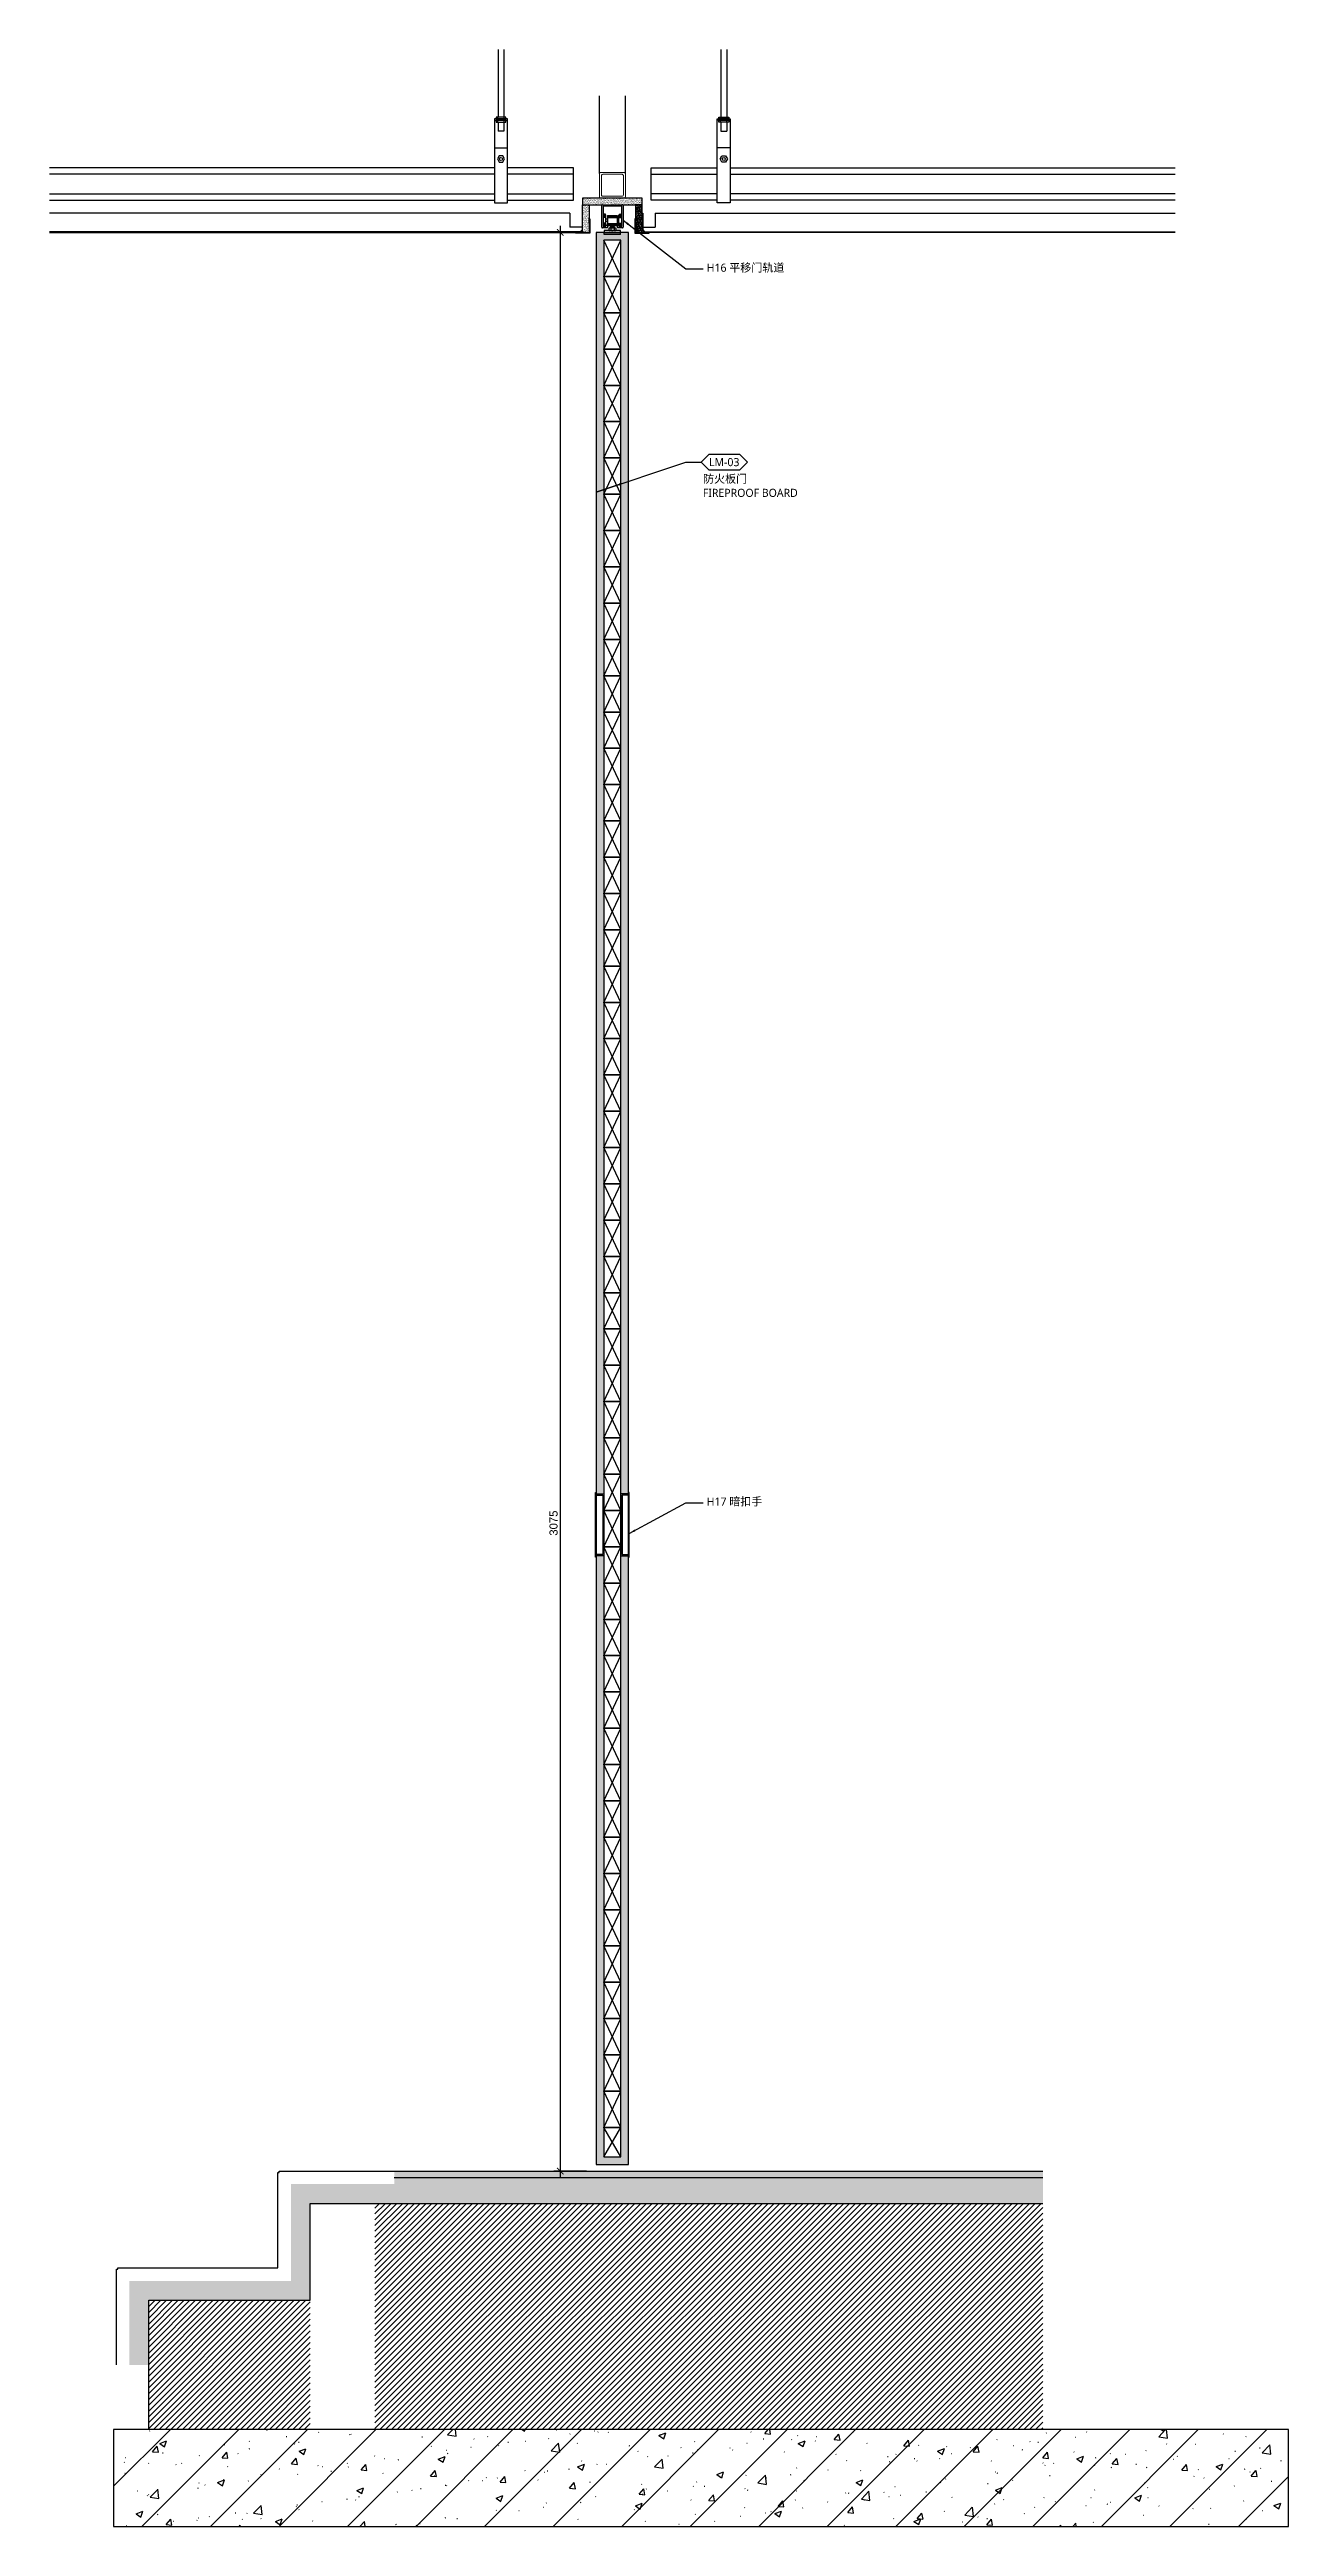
# Model space of a CAD drawing. Header units: millimetres. Extents: x -59920 to -20716, y 18887 to 47087.
# Drawn here: x -25408 to -23490, y 31263 to 35096 of the extents above; entities that cross this region are included whole.
import ezdxf
from ezdxf import colors
from ezdxf.entities.mleader import LeaderData, LeaderLine
from ezdxf.enums import TextEntityAlignment as Align
from ezdxf.math import Vec2, Vec3

# ---------------------------------------------------------------- set-up
doc = ezdxf.new("R2010")
doc.units = ezdxf.units.MM
doc.set_wipeout_variables(frame=1)
for name, color, linetype, lineweight in [('_ACM-A-ANNO-DIMS', 1, 'Continuous', 13), ('_ACM-A-ANNO-DIMS @ 5', 1, 'Continuous', 13), ('_ACM-A-DETL-PATT', 8, 'Continuous', 0), ('_ACM-A-DETL-THIN', 2, 'Continuous', 13)]:
    doc.layers.add(name, color=color, linetype=linetype, lineweight=lineweight)
for name, color, linetype in [('DE-MT', 2, 'Continuous'), ('I-DETL-LW01', 1, 'Continuous'), ('I-DETL-LW02', 2, 'Continuous'), ('I-DETL-LW08', 8, 'Continuous'), ('I-DETL-LW251', 251, 'Continuous'), ('I-PL-DOOR', 2, 'Continuous'), ('I-SECT-LW01', 1, 'Continuous'), ('PE-尺寸标注', 44, 'Continuous'), ('WALL TYPE$0$G-ANNO-NOTE-CH', 7, 'Continuous'), ('WALL TYPE$0$HATCH', 8, 'Continuous'), ('WALL TYPE$0$I-SECT-LW03', 3, 'Continuous')]:
    doc.layers.add(name, color=color, linetype=linetype)
doc.styles.add('Arial', font='arial.ttf')
doc.styles.add('IA10-16 Floor Detail$0$Arch-Dim', font='romans.shx', dxfattribs={"width": 0.75})
doc.styles.add('WALL TYPE$0$Aecom Chinese', font='Microsoft YaHei.ttf')
doc.dimstyles.new('IA10-16 Floor Detail$0$Aec-Arch-M-2', dxfattribs={"dimscale": 2, "dimtxt": 2.5, "dimasz": 2, "dimexe": 2, "dimexo": 2, "dimgap": 0.8, "dimtad": 1, "dimdec": 0, "dimzin": 3, "dimdsep": 46, "dimtxsty": 'IA10-16 Floor Detail$0$Arch-Dim', "dimblk": 'IA10-16 Floor Detail$0$_ArchTick', "dimcen": 2.5, "dimdle": 2, "dimadec": 0, "dimazin": 2, "dimtfac": 0.75, "dimtdec": 0, "dimtix": 1, "dimtmove": 1, "dimatfit": 2, "dimfxl": 1, "dimtolj": 1, "dimtzin": 0, "dimarcsym": 0})
doc.dimstyles.new('WALL TYPE$0$Aec-Arch-M-5', dxfattribs={"dimscale": 5, "dimtxt": 2.5, "dimasz": 2, "dimexe": 2, "dimexo": 3, "dimgap": 0.8, "dimtad": 1, "dimdec": 0, "dimrnd": 1, "dimzin": 3, "dimdsep": 46, "dimtxsty": 'Arial', "dimblk": 'WALL TYPE$0$_ArchTick', "dimcen": 2.5, "dimdle": 2, "dimclrt": 256, "dimazin": 2, "dimtfac": 0.75, "dimtdec": 0, "dimtix": 1, "dimtmove": 2, "dimatfit": 2, "dimfxl": 5, "dimtolj": 1, "dimtzin": 0, "dimarcsym": 0})

msp = doc.modelspace()

# ---------------------------------------------------------------- texts
at = {"layer": 'WALL TYPE$0$G-ANNO-NOTE-CH', "style": 'WALL TYPE$0$Aecom Chinese'}
for s, p in [('H16 平移门轨道', (-24390.8, 34752.6, 6.9)), ('H17 暗扣手', (-24390.8, 32843.2, 6.9))]:
    msp.add_text(s, height=12.5, dxfattribs=at).set_placement(p)

# ---------------------------------------------------------------- blocks, each defined once
blk = doc.blocks.new('WHA12202707')
at = {"transparency": 16777216}
for p, q in [((2.38, 2.38), (0, 0)), ((2.38, -2.38), (0, 0)), ((11.91, 2.38), (2.38, 2.38)), ((11.91, 2.38), (14.29, 0)), ((11.91, -2.38), (14.29, 0)), ((2.38, -2.38), (11.91, -2.38))]:
    blk.add_line(p, q, dxfattribs=at)
at = {"transparency": 16777216, "style": 'WALL TYPE$0$Aecom Chinese'}
blk.add_attdef('英文2', (0.49, -14.58), '', height=2.5, dxfattribs=at)
at = {"layer": 'WALL TYPE$0$G-ANNO-NOTE-CH', "transparency": 16777216, "style": 'WALL TYPE$0$Aecom Chinese'}
blk.add_attdef('编号', text='', height=2.5, dxfattribs=at).set_placement((7.1, 0), align=Align.MIDDLE)
for tag, p in [('中文', (0.54, -5.18)), ('英文', (0.49, -9.51))]:
    blk.add_attdef(tag, text='', height=2.5, dxfattribs=at).set_placement(p, align=Align.MIDDLE_LEFT)
blk = doc.blocks.new('顶固滑轨-CHENPENG')
for p, q in [((0, 1), (0, 35)), ((1, 36), (32, 36)), ((2.2, 33.6), (2.2, 2.4)), ((30.6, 33.8), (2.4, 33.8)), ((2.4, 2.2), (6.5, 2.2)), ((6.5, 2.2), (6.5, 3.2)), ((8.7, 3.2), (8.7, 0)), ((24.2, 0), (24.2, 3.2)), ((26.4, 3.2), (26.4, 2.2)), ((26.4, 2.2), (30.6, 2.2)), ((30.8, 2.4), (30.8, 33.6)), ((33, 35), (33, 1)), ((8.7, 0), (1, 0)), ((32, 0), (24.2, 0))]:
    blk.add_line(p, q)
for centre, radius, start, end in [((1, 35), 1, 90, 180), ((1, 1), 1, 180, 270), ((2.4, 33.6), 0.2, 90, 180), ((2.4, 2.4), 0.2, 180, 270), ((7.6, 3.2), 1.1, 0, 180), ((25.3, 3.2), 1.1, 0, 180), ((30.6, 33.6), 0.2, 0, 90), ((30.6, 2.4), 0.2, 270, 0), ((32, 35), 1, 0, 90), ((32, 1), 1, 270, 0)]:
    blk.add_arc(centre, radius, start, end)
blk = doc.blocks.new('移门轨道')
for p, q in [((-14.4, -16.5), (-14.4, -31.8)), ((-12, -14.5), (-12.4, -14.5)), ((-12.4, -33.8), (-12, -33.8)), ((-10, -31.8), (-10, -16.5)), ((-7.4, -16.7), (7.2, -16.7)), ((-7.4, -32.1), (7.2, -32.1)), ((-5.2, -39.5), (-5.2, -36.5)), ((-4, -36), (3.8, -36)), ((-3, -33), (-2.5, -32.1)), ((-2.5, -33.9), (-3, -33)), ((-3, -34.9), (-2.5, -33.9)), ((-2.5, -35.8), (-3, -34.9)), ((-2.6, -36), (-2.5, -35.8)), ((-2.5, -32.1), (2.4, -32.1)), ((2.6, -32.5), (2.2, -33.5)), ((2.2, -33.5), (2.6, -34.4)), ((2.6, -34.4), (2.2, -35.4)), ((2.2, -35.4), (2.5, -36)), ((2.4, -32.1), (2.6, -32.5)), ((5.1, -36.5), (5.1, -39.5)), ((9.9, -31.8), (9.9, -16.5)), ((11.9, -14.5), (12.2, -14.5)), ((12.2, -33.8), (11.9, -33.8)), ((14.2, -16.5), (14.2, -31.8)), ((3.7, -40), (-3.9, -40))]:
    blk.add_line(p, q)
at = {"color": 8}
for p, q in [((-7.4, -17), (7.2, -17)), ((-7.4, -17.3), (7.2, -17.3)), ((-7.4, -17.7), (7.2, -17.7)), ((-7.4, -18.1), (7.2, -18.1)), ((-7.4, -18.8), (7.2, -18.8)), ((-7.4, -19.9), (7.2, -19.9)), ((-7.4, -29), (7.2, -29)), ((-7.4, -29.9), (7.2, -29.9)), ((-7.4, -30.6), (7.2, -30.6)), ((-7.4, -31.1), (7.2, -31.1)), ((-7.4, -31.5), (7.2, -31.5)), ((-7.4, -31.8), (7.2, -31.8)), ((-3, -33), (2.6, -32.5)), ((-3, -34.9), (2.6, -34.4)), ((-2.7, -36.4), (-2.7, -39.6)), ((2.2, -33.5), (-2.5, -33.9)), ((2.2, -35.4), (-2.5, -35.8)), ((2.5, -36.4), (2.5, -39.6)), ((-12.6, -46), (-12.6, -43)), ((12.4, -46), (-12.6, -46)), ((12.4, -46), (12.4, -43))]:
    blk.add_line(p, q, dxfattribs=at)
for points in [[(-10, -16.6), (-14.4, -16.6)], [(-10, -17.5), (-14.4, -17.5)], [(-10, -18.6), (-14.4, -18.6)], [(-10, -19.8), (-14.4, -19.8)], [(-10, -28.5), (-14.4, -28.5)], [(-10, -29.7), (-14.4, -29.7)], [(-10, -30.8), (-14.4, -30.8)], [(-10, -31.7), (-14.4, -31.7)], [(-10.1, -16), (-14.3, -16)], [(-10.1, -32.3), (-14.3, -32.3)], [(-10.3, -15.5), (-14.1, -15.5)], [(-10.3, -32.8), (-14.1, -32.8)], [(-10.6, -15.1), (-13.8, -15.1)], [(-10.6, -33.2), (-13.8, -33.2)], [(-11, -14.8), (-13.4, -14.8)], [(-11, -33.5), (-13.4, -33.5)], [(9.9, -16), (14.2, -16)], [(9.9, -16.6), (14.2, -16.6)], [(9.9, -17.5), (14.2, -17.5)], [(9.9, -18.6), (14.2, -18.6)], [(9.9, -19.8), (14.2, -19.8)], [(9.9, -28.5), (14.2, -28.5)], [(9.9, -29.7), (14.2, -29.7)], [(9.9, -30.8), (14.2, -30.8)], [(9.9, -31.7), (14.2, -31.7)], [(9.9, -32.3), (14.2, -32.3)], [(10.2, -15.5), (13.9, -15.5)], [(10.2, -32.8), (13.9, -32.8)], [(10.5, -15.1), (13.6, -15.1)], [(10.5, -33.2), (13.6, -33.2)], [(10.9, -14.8), (13.2, -14.8)], [(10.9, -33.5), (13.2, -33.5)]]:
    blk.add_lwpolyline(points, dxfattribs=at)
for points in [[(-7.4, -22.6), (-10, -22.6)], [(-7.4, -26.2), (-10, -26.2)], [(-7.4, -16.7), (-7.4, -32.1)], [(7.2, -16.7), (7.2, -32.1)], [(7.2, -22.6), (9.9, -22.6)], [(7.2, -26.2), (9.9, -26.2)]]:
    blk.add_lwpolyline(points)
blk.add_lwpolyline([(12.4, -43), (12.4, -40), (-12.6, -40), (-12.6, -43)], close=True)
for centre, radius, start, end in [((-12.4, -16.5), 2, 90, 180), ((-12.4, -31.8), 2, 180, 270), ((-12, -16.5), 2, 0, 90), ((-12, -31.8), 2, 270, 0), ((-4, -37.8), 1.77, 89.1931, 135.2523), ((3.9, -37.6), 1.6, 42.2556, 93.2846), ((11.9, -16.5), 2, 90, 180), ((11.9, -31.8), 2, 180, 270), ((12.2, -16.5), 2, 0, 90), ((12.2, -31.8), 2, 270, 0), ((-3.9, -38.1), 1.92, 226.6266, 272.214), ((3.8, -38), 1.99, 268.6679, 312.4916)]:
    blk.add_arc(centre, radius, start, end)
for centre, radius, start, end in [((-4.2, -38.9), 2.88, 57.2199, 84.9488), ((-0.1, -43.7), 7.69, 70.3471, 109.6529), ((4.1, -38.9), 2.88, 95.0512, 122.7801), ((-4.2, -37.1), 2.88, 275.0512, 302.7801), ((-0.1, -32.3), 7.69, 250.3471, 289.6529), ((4.1, -37.1), 2.88, 237.2199, 264.9488)]:
    blk.add_arc(centre, radius, start, end, dxfattribs=at)
blk.add_blockref('顶固滑轨-CHENPENG', (-16.5, -36))
blk = doc.blocks.new('A$C4abdce61')
at = {"layer": '_ACM-A-DETL-PATT'}
for points in [[(1.5, 0), (28.5, 0, 0.4142136), (30, 1.5), (30, 28.5, 0.4142136), (28.5, 30), (1.5, 30, 0.4142136), (0, 28.5), (0, 1.5, 0.4142136)], [(3.75, 2.25), (26.25, 2.25, 0.4142136), (27.75, 3.75), (27.75, 26.25, 0.4142136), (26.25, 27.75), (3.75, 27.75, 0.4142136), (2.25, 26.25), (2.25, 3.75, 0.4142136)]]:
    blk.add_lwpolyline(points, format="xyb", close=True, dxfattribs=at)
blk = doc.blocks.new('K_1224163999')
at = {"color": 251}
for p, q in [((28.1, -26), (-28.1, 0)), ((28.1, 0), (-28.1, -26))]:
    blk.add_line(p, q, dxfattribs=at)
blk.add_lwpolyline([(-28.1, 0), (28.1, 0), (28.1, -26), (-28.1, -26), (-28.1, 0)], close=True, dxfattribs=at)
blk = doc.blocks.new('IA10-16 Floor Detail$0$_ArchTick')
at = {"color": 0, "linetype": 'ByBlock', "const_width": 0.15}
blk.add_lwpolyline([(-0.5, -0.5), (0.5, 0.5)], dxfattribs=at)
blk = doc.blocks.new('WALL TYPE$0$_ArchTick')
at = {"color": 0, "linetype": 'ByBlock', "const_width": 0.15}
blk.add_lwpolyline([(-0.5, -0.5), (0.5, 0.5)], dxfattribs=at)
blk = doc.blocks.new('*D181')
at = {"layer": 'DE-MT', "color": 0, "lineweight": -2, "transparency": 16777216}
for p, q in [((-24576.8, 34813.4), (-24627.4, 34813.4)), ((-24617.4, 34823.4), (-24617.4, 31803.4)), ((-24576.8, 31813.4), (-24627.4, 31813.4))]:
    blk.add_line(p, q, dxfattribs=at)
at = {"layer": 'Defpoints', "color": 0, "transparency": 16777216}
for p in [(-24561.8, 34813.4, 6.9), (-24617.4, 31813.4), (-24561.8, 31813.4)]:
    blk.add_point(p, dxfattribs=at)
at = {"layer": 'DE-MT', "color": 0, "lineweight": -2, "transparency": 16777216, "xscale": 10, "yscale": 10, "zscale": 10}
for p, rotation in [((-24617.4, 34813.4), 90), ((-24617.4, 31813.4), 270)]:
    blk.add_blockref('WALL TYPE$0$_ArchTick', p, dxfattribs=dict(at, rotation=rotation))
at = {"layer": 'DE-MT', "transparency": 16777216, "insert": (-24627.8, 32816.1), "char_height": 12.5, "attachment_point": 5, "rotation": 90, "style": 'Arial'}
blk.add_mtext('\\A1;3075', dxfattribs=at)

# ---------------------------------------------------------------- hatches: boundary and pattern name
h = msp.add_hatch()
h.set_pattern_fill('0-钢筋混凝土001-DOM', color=250, scale=15, pattern_type=2)
h.set_pattern_definition([(45, (3225.24, 2690), (-53.03301, 53.03301), []), (50, (3225.24, 2690), (107.58903, -9.41282), [11.25, -123.75]), (355, (3225.24, 2690), (-20.8127, 112.82882), [9, -99]), (100.4514, (3234.2, 2689.22), (86.7764, 103.41593), [9.56103, -105.17132]), (46.1842, (3225.24, 2720), (160.08616, -24.82785), [16.875, -185.625]), (96.6356, (3238.58, 2717.93), (140.1994, 146.1177), [14.34154, -157.75695]), (351.1842, (3225.24, 2720), (140.1993, 146.1178), [13.5, -148.5]), (21, (3240.24, 2712.5), (89.53606, -60.39283), [11.25, -123.75]), (326, (3240.24, 2712.5), (36.4973, 108.7725), [9, -99]), (71.4514, (3247.7, 2707.47), (126.0334, 48.37957), [9.56103, -105.17132]), (37.5, (3225.237, 2690), (1.82398, 49.934078), [0.75, -97.8, 0.75, -100.5, 0.75, -99.375]), (7.5, (3225.237, 2690), (39.46043, 59.16176), [0.75, -57.3, 0.75, -95.55, 0.75, -37.875]), (327.5, (3191.787, 2690), (80.073365, -3.38323), [0.75, -37.5, 0.75, -117, 0.75, -155.25]), (317.5, (3176.79, 2690), (87.47793, 15.01575), [0.75, -48.75, 0.75, -77.7, 0.75, -110.25])])
h.paths.add_polyline_path([(-23490.4, 31263.4), (-23490.4, 31413.4), (-25308.8, 31413.4), (-25308.8, 31263.4)])
at = {"layer": '_ACM-A-DETL-PATT'}
h = msp.add_hatch(dxfattribs=at)
h.set_pattern_fill('ANSI33', color=256)
h.set_pattern_definition([(45, (-25052.3826, 31803.425), (-4.490128, 4.490128), []), (45, (-25047.8925, 31803.425), (-4.490128, 4.490128), [3.175, -1.5875])])
h.paths.add_polyline_path([(-24874.4, 31813.4), (-24874.4, 31803.4), (-23870.5, 31803.4), (-23870.5, 31813.4)])
h = msp.add_hatch(dxfattribs=at)
h.set_pattern_fill('ANSI31', color=256, scale=2)
h.set_pattern_definition([(45, (-24887.861, 31413.425), (-4.490128, 4.490128), [])])
h.paths.add_polyline_path([(-24904.4, 31763.4), (-24904.4, 31413.4), (-23870.5, 31413.4), (-23870.5, 31501.2), (-23863.6, 31503.7), (-23877.4, 31508.7), (-23870.5, 31511.2), (-23870.5, 31763.4)])
h.paths.add_polyline_path([(-25254.4, 31613.4), (-25254.4, 31413.4), (-25004.4, 31413.4), (-25004.4, 31613.4)])
at = {"layer": 'I-DETL-LW251'}
h = msp.add_hatch(dxfattribs=at)
h.set_pattern_fill('AR-SAND', color=250, scale=0.05, angle=180, style=0)
h.paths.add_polyline_path([(-24490.8, 34866.4), (-24582.8, 34866.4), (-24582.8, 34856.4), (-24572.8, 34856.4), (-24490.8, 34856.4)])
h = msp.add_hatch(dxfattribs=at)
h.set_pattern_fill('AR-SAND', color=250, scale=0.05, angle=180, style=0)
h.paths.add_polyline_path([(-24572.8, 34856.4), (-24582.8, 34856.4), (-24582.8, 34812.9), (-24572.8, 34812.9)])
h = msp.add_hatch(dxfattribs=at)
h.set_pattern_fill('AR-SAND', color=250, scale=0.05, angle=180, style=0)
h.paths.add_polyline_path([(-24500.8, 34812.9), (-24490.8, 34812.9), (-24490.8, 34856.4), (-24500.8, 34856.4)])
at = {"layer": 'PE-尺寸标注'}
h = msp.add_hatch(dxfattribs=at)
h.set_pattern_fill('木纹面1', color=250, scale=5, angle=-180, style=0, pattern_type=2)
h.set_pattern_definition([(243.43495, (7.067, -950.867), (-20, 1e-09), [4.621368, -17.739311]), (220.601295, (20.224, -968.16), (-20, -2e-08), [4.158066, -88.037378]), (220.601295, (10.224, -988.16), (-20, -2e-08), [4.158066, -88.037378]), (220.601295, (0.224, -1008.16), (-20, 1e-08), [4.158066, -88.037378]), (243.43495, (17.214, -948.072), (-20, 1e-09), [4.237008, -18.123672]), (230.19443, (15.32, -951.861), (-20, -8e-10), [2.24049, -75.862006]), (230.19443, (5.32, -971.861), (-20, -8e-10), [2.24049, -75.862006]), (230.19443, (-4.68, -991.861), (-20, -8e-10), [2.24049, -75.862006]), (201.80141, (13.885, -953.5825), (-20, 3e-08), [2.868712, -50.982936]), (213.690068, (11.221, -954.648), (-20, 1e-08), [2.521813, -33.5337]), (243.43495, (9.123, -956.047), (-20, 8e-09), [3.3552885, -19.005391]), (225, (7.623, -959.048), (-20, 2e-14), [2.717818, -53.850724]), (225, (-2.377, -979.048), (-20, 2e-14), [2.717818, -53.850724]), (201.80141, (5.701, -960.97), (-20, 3e-08), [2.19237, -51.659278]), (243.43495, (23.695, -947.61), (-20, 8e-09), [7.1896, -15.17108]), (230.19443, (20.48, -954.04), (-20, -8e-10), [4.573562, -73.528935]), (230.19443, (10.48, -974.04), (-20, -8e-10), [4.573562, -73.528935]), (230.19443, (0.48, -994.04), (-20, -8e-10), [4.573562, -73.528935]), (213.690068, (17.552, -957.554), (-20, 1e-08), [2.2405595, -33.814953]), (195.945396, (15.688, -958.7964), (-20, 1.45e-06), [3.5624845, -69.238614]), (213.690068, (12.262, -959.775), (-20, 1e-08), [4.0929665, -31.962546]), (230.19443, (8.857, -962.045), (-20, -8e-10), [5.197338, -72.90516]), (230.19443, (-1.143, -982.045), (-20, -8e-10), [5.197338, -72.90516]), (230.19443, (-11.143, -1002.045), (-20, 3e-09), [5.197338, -72.90516]), (201.80141, (5.5296, -966.038), (-20, 3e-08), [5.7145015, -48.137147]), (230.19443, (25, -955), (-20, -8e-10), [5.214067, -72.88843]), (230.19443, (15, -975), (-20, -8e-10), [5.214067, -72.88843]), (230.19443, (5, -995), (-20, -8e-10), [5.214067, -72.88843]), (213.690068, (21.662, -959.006), (-20, 1e-08), [4.838075, -31.217438]), (206.56505, (17.6365, -961.689), (-20, -1e-09), [7.98596, -81.456759]), (206.56505, (7.6365, -981.689), (-20, -1e-09), [7.98596, -81.456759]), (220.601295, (10.494, -965.261), (-20, -2e-08), [4.319301, -87.876143]), (220.601295, (0.494, -985.261), (-20, -2e-08), [4.319301, -87.876143]), (220.601295, (-9.506, -1005.261), (-20, -2e-08), [4.319301, -87.876143]), (213.690068, (23.665, -961.784), (-20, 1e-08), [2.735792, -33.319722]), (206.565051, (21.389, -963.301), (-20, -8e-09), [7.158076, -82.284643]), (206.565051, (11.389, -983.301), (-20, 8e-08), [7.158076, -82.284643]), (220.601295, (14.987, -966.503), (-20, -2e-08), [1.700823, -90.494622]), (220.601295, (4.987, -986.503), (-20, -2e-08), [1.700823, -90.494622]), (220.601295, (-5.013, -1006.503), (-20, -2e-08), [1.700823, -90.494622])])
h.paths.add_polyline_path([(-24561.8, 31823.4), (-24511.8, 31823.4), (-24511.8, 34813.4), (-24561.8, 34813.4)])
h.paths.add_polyline_path([(-24549.8, 34801.4), (-24523.8, 34801.4), (-24523.8, 31835.4), (-24549.8, 31835.4)], flags=16)
at = {"layer": 'WALL TYPE$0$HATCH'}
h = msp.add_hatch(dxfattribs=at)
h.set_pattern_fill('AR-SAND', color=8, scale=0.1)
h.set_pattern_definition([(37.5, (-25294.3826, 31513.4252), (-0.160003, 4.894132), [0, -3.8608, 0, -4.318, 0, -4.1275]), (7.5, (-25294.3826, 31513.425), (4.495233, 7.16825), [0, -2.0828, 0, -3.4798, 0, -1.3335]), (327.5, (-25297.507, 31513.4252), (7.909924, 0.014372), [0, -1.27, 0, -4.572, 0, -5.969]), (317.5, (-25297.507, 31513.425), (7.635565, 2.229293), [0, -0.635, 0, -2.9972, 0, -3.429])])
h.paths.add_polyline_path([(-25284.4, 31643.4), (-25284.4, 31513.4), (-25254.4, 31513.4), (-25254.4, 31613.4), (-25004.4, 31613.4), (-25004.4, 31763.4), (-23870.5, 31763.4), (-23870.5, 31803.4), (-24874.4, 31803.4), (-24874.4, 31793.4), (-25034.4, 31793.4), (-25034.4, 31643.4)])

# ---------------------------------------------------------------- linework, layer by layer
at = {"color": 251}
for p, q in [((-24523.8, 31835.4), (-24549.8, 31880.9)), ((-24549.8, 31835.4), (-24523.8, 31880.9))]:
    msp.add_line(p, q, dxfattribs=at)
at = {"color": 251, "elevation": 6.9}
msp.add_lwpolyline([(-24549.8, 31880.9), (-24549.8, 31835.4), (-24523.8, 31835.4), (-24523.8, 31880.9), (-24549.8, 31880.9)], close=True, dxfattribs=at)
at = {"layer": 'I-DETL-LW01', "elevation": 6.9}
msp.add_lwpolyline([(-24549.8, 34801.4), (-24549.8, 31835.4), (-24523.8, 31835.4), (-24523.8, 34801.4)], close=True, dxfattribs=at)
at = {"layer": 'I-DETL-LW01'}
msp.add_lwpolyline([(-25254.4, 31413.4), (-25254.4, 31613.4), (-25004.4, 31613.4), (-25004.4, 31763.4), (-23870.5, 31763.4)], dxfattribs=at)
at = {"layer": 'I-DETL-LW02'}
for p, q in [((-24602.8, 34843.4, 6.9), (-25408, 34843.4, 13.8)), ((-24602.8, 34843.4, 6.9), (-24602.8, 34821.4, 6.9)), ((-24470.8, 34843.4, 6.9), (-23665.7, 34843.4, 13.8)), ((-24470.8, 34843.4, 6.9), (-24470.8, 34821.4, 6.9)), ((-24583.8, 34821.4, 6.9), (-24602.8, 34821.4, 6.9)), ((-24489.8, 34821.4, 6.9), (-24470.8, 34821.4, 6.9))]:
    msp.add_line(p, q, dxfattribs=at)
at = {"layer": 'I-DETL-LW02', "elevation": 13.8}
for points in [[(-25408, 34813.4), (-24586.3, 34813.4), (-24582.8, 34816.9), (-24582.8, 34843.4), (-24583.8, 34843.4), (-24583.8, 34817.3), (-24586.7, 34814.4), (-25408, 34814.4)], [(-23665.7, 34813.4), (-24487.3, 34813.4), (-24490.8, 34816.9), (-24490.8, 34843.4), (-24489.8, 34843.4), (-24489.8, 34817.3), (-24486.9, 34814.4), (-23665.7, 34814.4)]]:
    msp.add_lwpolyline(points, dxfattribs=at)
at = {"layer": 'I-DETL-LW02'}
for points in [[(-25304.4, 31513.4), (-25304.4, 31661.4), (-25302.4, 31661.4), (-25302.4, 31663.4), (-25054.4, 31663.4), (-25054.4, 31811.4), (-25052.4, 31811.4), (-25052.4, 31813.4), (-23870.5, 31813.4)], [(-24874.4, 31803.4), (-23870.5, 31803.4)]]:
    msp.add_lwpolyline(points, dxfattribs=at)
at = {"layer": 'I-DETL-LW08'}
for p, q in [((-24713.7, 35096.5, 13.2), (-24713.7, 34992, 13.2)), ((-24704.7, 35096.5, 13.2), (-24704.7, 34992, 13.2)), ((-24368.9, 35096.5, 13.2), (-24368.9, 34992, 13.2)), ((-24359.9, 35096.5, 13.2), (-24359.9, 34992, 13.2)), ((-24719.2, 34987.3, 13.8), (-24699.2, 34987.3, 13.8)), ((-24714.1, 34989.1, 13.8), (-24714.1, 34992, 13.8)), ((-24714.1, 34984.2, 13.8), (-24714.1, 34987.3, 13.8)), ((-24713.7, 34989.1, 13.8), (-24713.7, 34987.3, 13.8)), ((-24713.7, 34984.2, 13.8), (-24713.7, 34970.4, 13.8)), ((-24704.7, 34970.4, 13.8), (-24713.7, 34970.4, 13.8)), ((-24704.7, 34989.1, 13.8), (-24704.7, 34987.3, 13.8)), ((-24704.7, 34984.2, 13.8), (-24704.7, 34970.4, 13.8)), ((-24704.3, 34989.1, 13.8), (-24704.3, 34992, 13.8)), ((-24704.3, 34984.2, 13.8), (-24704.3, 34987.3, 13.8)), ((-24354.4, 34987.3, 13.8), (-24374.4, 34987.3, 13.8)), ((-24369.3, 34989.1, 13.8), (-24369.3, 34992, 13.8)), ((-24369.3, 34984.2, 13.8), (-24369.3, 34987.3, 13.8)), ((-24368.9, 34989.1, 13.8), (-24368.9, 34987.3, 13.8)), ((-24368.9, 34984.2, 13.8), (-24368.9, 34970.4, 13.8)), ((-24368.9, 34970.4, 13.8), (-24359.9, 34970.4, 13.8)), ((-24359.9, 34989.1, 13.8), (-24359.9, 34987.3, 13.8)), ((-24359.9, 34984.2, 13.8), (-24359.9, 34970.4, 13.8)), ((-24359.5, 34989.1, 13.8), (-24359.5, 34992, 13.8)), ((-24359.5, 34984.2, 13.8), (-24359.5, 34987.3, 13.8)), ((-24719.2, 34944.1, 13.2), (-24699.2, 34944.1, 13.2)), ((-24354.4, 34944.1, 13.2), (-24374.4, 34944.1, 13.2)), ((-25408, 34873.4, 13.8), (-24719.2, 34873.4, 13.8)), ((-25408, 34863.4, 13.8), (-24719.2, 34863.4, 13.8)), ((-24699.2, 34873.4, 13.8), (-24596.9, 34873.4, 13.8)), ((-24699.2, 34863.4, 13.8), (-24596.9, 34863.4, 13.8)), ((-24374.4, 34873.4, 13.8), (-24476.7, 34873.4, 13.8)), ((-24374.4, 34863.4, 13.8), (-24476.7, 34863.4, 13.8)), ((-23665.7, 34873.4, 13.8), (-24354.4, 34873.4, 13.8)), ((-23665.7, 34863.4, 13.8), (-24354.4, 34863.4, 13.8))]:
    msp.add_line(p, q, dxfattribs=at)
for points, elevation in [([(-24719.2, 34859.1), (-24699.2, 34859.1), (-24699.2, 34989.1), (-24719.2, 34989.1)], 13.2), ([(-24716.9, 34989.1), (-24701.5, 34989.1), (-24701.5, 34992), (-24716.9, 34992)], 13.2), ([(-24716.9, 34984.2), (-24701.5, 34984.2), (-24701.5, 34987.3), (-24716.9, 34987.3)], 13.2), ([(-24354.4, 34859.1), (-24374.4, 34859.1), (-24374.4, 34989.1), (-24354.4, 34989.1)], 13.2), ([(-24356.7, 34989.1), (-24372.1, 34989.1), (-24372.1, 34992), (-24356.7, 34992)], 13.2), ([(-24356.7, 34984.2), (-24372.1, 34984.2), (-24372.1, 34987.3), (-24356.7, 34987.3)], 13.2), ([(-24706.4, 34922.3), (-24703.6, 34927.1), (-24706.4, 34932), (-24712, 34932), (-24714.8, 34927.1), (-24712, 34922.3)], 12.7), ([(-24367.2, 34922.3), (-24370, 34927.1), (-24367.2, 34932), (-24361.6, 34932), (-24358.8, 34927.1), (-24361.6, 34922.3)], 12.7), ([(-24571.8, 34834.4), (-24571.8, 34812.4), (-24593.8, 34812.4), (-24593.8, 34813.4), (-24587.8, 34813.4), (-24587.8, 34812.9), (-24572.3, 34812.9), (-24572.3, 34828.4), (-24572.8, 34828.4), (-24572.8, 34834.4)], 6.9), ([(-24501.8, 34834.4), (-24501.8, 34812.4), (-24479.8, 34812.4), (-24479.8, 34813.4), (-24485.8, 34813.4), (-24485.8, 34812.9), (-24501.3, 34812.9), (-24501.3, 34828.4), (-24500.8, 34828.4), (-24500.8, 34834.4)], 6.9)]:
    msp.add_lwpolyline(points, close=True, dxfattribs=dict(at, elevation=elevation))
at = {"layer": 'I-DETL-LW08', "elevation": 13.8}
for points in [[(-24719.2, 34913.4), (-25408, 34913.4)], [(-24719.2, 34903.4), (-25408, 34903.4)], [(-24596.9, 34913.4), (-24699.2, 34913.4)], [(-24596.9, 34903.4), (-24699.2, 34903.4)], [(-24596.9, 34863.4), (-24596.9, 34913.4)], [(-24476.7, 34913.4), (-24374.4, 34913.4)], [(-24476.7, 34863.4), (-24476.7, 34913.4)], [(-24476.7, 34903.4), (-24374.4, 34903.4)], [(-24354.4, 34913.4), (-23665.7, 34913.4)], [(-24354.4, 34903.4), (-23665.7, 34903.4)]]:
    msp.add_lwpolyline(points, dxfattribs=at)
at = {"layer": 'I-DETL-LW08'}
for centre in [(-24709.2, 34927.1, 13.2), (-24364.4, 34927.1, 13.2)]:
    msp.add_circle(centre, 2.4, dxfattribs=at)
at = {"layer": 'I-PL-DOOR', "elevation": 6.9}
msp.add_lwpolyline([(-24561.8, 34813.4), (-24561.8, 31823.4), (-24511.8, 31823.4), (-24511.8, 34813.4)], close=True, dxfattribs=at)
at = {"layer": 'I-SECT-LW01', "elevation": 6.9}
for points in [[(-24556.7, 34904.4), (-24556.7, 35024.8)], [(-24516.7, 34904.4), (-24516.7, 35024.8)]]:
    msp.add_lwpolyline(points, dxfattribs=at)
for points in [[(-24582.8, 34856.4), (-24490.8, 34856.4), (-24490.8, 34866.4), (-24582.8, 34866.4)], [(-24582.8, 34856.4), (-24572.8, 34856.4), (-24572.8, 34812.9), (-24582.8, 34812.9)], [(-24490.8, 34856.4), (-24500.8, 34856.4), (-24500.8, 34812.9), (-24490.8, 34812.9)]]:
    msp.add_lwpolyline(points, close=True, dxfattribs=at)
at = {"layer": 'WALL TYPE$0$I-SECT-LW03'}
msp.add_lwpolyline([(-23490.4, 31263.4), (-23490.4, 31413.4), (-25308.8, 31413.4), (-25308.8, 31263.4)], close=True, dxfattribs=at)

# ---------------------------------------------------------------- block references
at = {"xscale": -1, "rotation": 90}
for p in [(-24549.8, 34773.3, 6.9), (-24549.8, 34717.2, 6.9), (-24549.8, 34661, 6.9), (-24549.8, 34604.8, 6.9), (-24549.8, 34548.7, 6.9), (-24549.8, 34492.5, 6.9), (-24549.8, 34436.4, 6.9), (-24549.8, 34380.2, 6.9), (-24549.8, 34324, 6.9), (-24549.8, 34267.9, 6.9), (-24549.8, 34211.7, 6.9), (-24549.8, 34155.5, 6.9), (-24549.8, 34099.4, 6.9), (-24549.8, 34043.2, 6.9), (-24549.8, 33987, 6.9), (-24549.8, 33930.9, 6.9), (-24549.8, 33874.7, 6.9), (-24549.8, 33818.5, 6.9), (-24549.8, 33762.4, 6.9), (-24549.8, 33706.2, 6.9), (-24549.8, 33650, 6.9), (-24549.8, 33593.9, 6.9), (-24549.8, 33537.7, 6.9), (-24549.8, 33481.6, 6.9), (-24549.8, 33425.4, 6.9), (-24549.8, 33369.2, 6.9), (-24549.8, 33313.1, 6.9), (-24549.8, 33256.9, 6.9), (-24549.8, 33200.7, 6.9), (-24549.8, 33144.6, 6.9), (-24549.8, 33088.4, 6.9), (-24549.8, 33032.2, 6.9), (-24549.8, 32976.1, 6.9), (-24549.8, 32919.9, 6.9), (-24549.8, 32863.7, 6.9), (-24549.8, 32807.6, 6.9), (-24549.8, 32751.4, 6.9), (-24549.8, 32695.2, 6.9), (-24549.8, 32639.1, 6.9), (-24549.8, 32582.9, 6.9), (-24549.8, 32526.7, 6.9), (-24549.8, 32470.6, 6.9), (-24549.8, 32414.4, 6.9), (-24549.8, 32358.3, 6.9), (-24549.8, 32302.1, 6.9), (-24549.8, 32245.9, 6.9), (-24549.8, 32189.8, 6.9), (-24549.8, 32133.6, 6.9), (-24549.8, 32077.4, 6.9), (-24549.8, 32021.3, 6.9), (-24549.8, 31965.1, 6.9), (-24549.8, 31908.9, 6.9)]:
    msp.add_blockref('K_1224163999', p, dxfattribs=at)
at = {"layer": '_ACM-A-DETL-THIN', "ltscale": 2, "xscale": 1.333333333333333, "yscale": 1.333333333333333, "zscale": 1.333333333333333, "rotation": 90.00000000000001}
msp.add_blockref('A$C4abdce61', (-24516.7, 34866.4, 6.9), dxfattribs=at)
at = {"layer": 'I-SECT-LW01'}
msp.add_blockref('移门轨道', (-24536.7, 34856.4, 6.9), dxfattribs=at)

msp.set_redraw_order([(e.dxf.handle, doc.entitydb.next_handle()) for e in msp.query("TEXT MTEXT ATTDEF DIMENSION ARC_DIMENSION")])  # texts and dimensions are drawn at this point

# ---------------------------------------------------------------- leaders
at = {"layer": '_ACM-A-ANNO-DIMS'}
msp.add_leader([(-24520.2, 34832.4), (-24422.9, 34757), (-24396.2, 34757)], dimstyle='IA10-16 Floor Detail$0$Aec-Arch-M-2', override={"dimasz": 5}, dxfattribs=at)
at = {"layer": '_ACM-A-ANNO-DIMS @ 5'}
ml = msp.add_multileader_block('Standard', dxfattribs=at)
ml.set_content('WHA12202707', color=256, scale=5)
ml.set_attribute('编号', 'LM-03', width=0)
ml.set_attribute('中文', '防火板门', width=0)
ml.set_attribute('英文', 'FIREPROOF BOARD', width=0)
ml.set_attribute('英文2', '', width=0)
ml.set_leader_properties(color=2)
ml.build(insert=Vec2(0, 0))
ml.multileader.update_dxf_attribs({"text_right_attachment_type": 6, "dogleg_length": 0.36, "arrow_head_size": 10, "scale": 5})
ctx = ml.context
ctx.base_point, ctx.scale, ctx.char_height, ctx.arrow_head_size, ctx.landing_gap_size, ctx.plane_origin = Vec3(-24399.2, 34458), 5, 375, 10, 0.45, Vec3(-21708.5, 30316.4)
ctx.right_attachment = 6
notes = []
notes.append((ctx, [(0, (1, 1, 0), (-24422.9, 34458), (1, 0), 23.7, [(1, [(-24516.8, 34426.5), (-24561.8, 34411.5)], 0, [])])]))
ctx.block.insert = Vec3(-24399.2, 34458)
for ctx, leaders in notes:
    for number, flags, end, landing, length, lines in leaders:
        leader = LeaderData()
        leader.index, (leader.has_last_leader_line, leader.has_dogleg_vector, leader.attachment_direction) = number, flags
        leader.last_leader_point, leader.dogleg_vector, leader.dogleg_length = Vec3(end), Vec3(landing), length
        for number, points, colour, breaks in lines:
            line = LeaderLine()
            line.index, line.vertices, line.color, line.breaks = number, Vec3.list(points), colors.encode_raw_color(colour), breaks
            leader.lines.append(line)
        ctx.leaders.append(leader)

# ---------------------------------------------------------------- next in the draw order: wipeouts: each hides what was drawn before it
for points in [[(-24561.8, 32861.4), (-24549.8, 32861.4), (-24549.8, 32765.4), (-24561.8, 32765.4), (-24561.8, 32763.4), (-24562.8, 32763.4), (-24562.8, 32863.4), (-24561.8, 32863.4)], [(-24511.8, 32861.4), (-24523.8, 32861.4), (-24523.8, 32765.4), (-24511.8, 32765.4), (-24511.8, 32763.4), (-24510.8, 32763.4), (-24510.8, 32863.4), (-24511.8, 32863.4)]]:
    msp.add_wipeout(points).dxf.layer = 'I-PL-DOOR'

# ---------------------------------------------------------------- next in the draw order: linework, layer by layer
at = {"color": 8}
for points in [[(-24562.8, 32763.4), (-24562.8, 32863.4), (-24561.8, 32863.4), (-24561.8, 32763.4)], [(-24561.8, 32765.4), (-24561.8, 32861.4), (-24549.8, 32861.4), (-24549.8, 32765.4)], [(-24561.8, 32767.4), (-24561.8, 32859.4), (-24551.8, 32859.4), (-24551.8, 32767.4)], [(-24511.8, 32765.4), (-24511.8, 32861.4), (-24523.8, 32861.4), (-24523.8, 32765.4)], [(-24511.8, 32767.4), (-24511.8, 32859.4), (-24521.8, 32859.4), (-24521.8, 32767.4)], [(-24510.8, 32763.4), (-24510.8, 32863.4), (-24511.8, 32863.4), (-24511.8, 32763.4)]]:
    msp.add_lwpolyline(points, close=True, dxfattribs=at)

# ---------------------------------------------------------------- next in the draw order: dimensions: what is measured, and where the dimension line sits
at = {"layer": 'DE-MT'}
dim = msp.add_linear_dim(base=(-24617.4, 31813.4), p1=(-24561.8, 34813.4, 6.9), p2=(-24561.8, 31813.4), angle=90, text='3075', dimstyle='WALL TYPE$0$Aec-Arch-M-5', override={"dimzin": 8}, dxfattribs=at)
dim.commit()
dim.dimension.update_dxf_attribs({"geometry": '*D181', "text_midpoint": (-24627.8, 32816.1), "dimtype": 160})

# ---------------------------------------------------------------- next in the draw order: leaders
at = {"layer": '_ACM-A-ANNO-DIMS'}
msp.add_leader([(-24510.8, 32800), (-24422.9, 32847.6), (-24396.2, 32847.6)], dimstyle='IA10-16 Floor Detail$0$Aec-Arch-M-2', override={"dimasz": 5}, dxfattribs=at)

doc.saveas('drawing.dxf')
